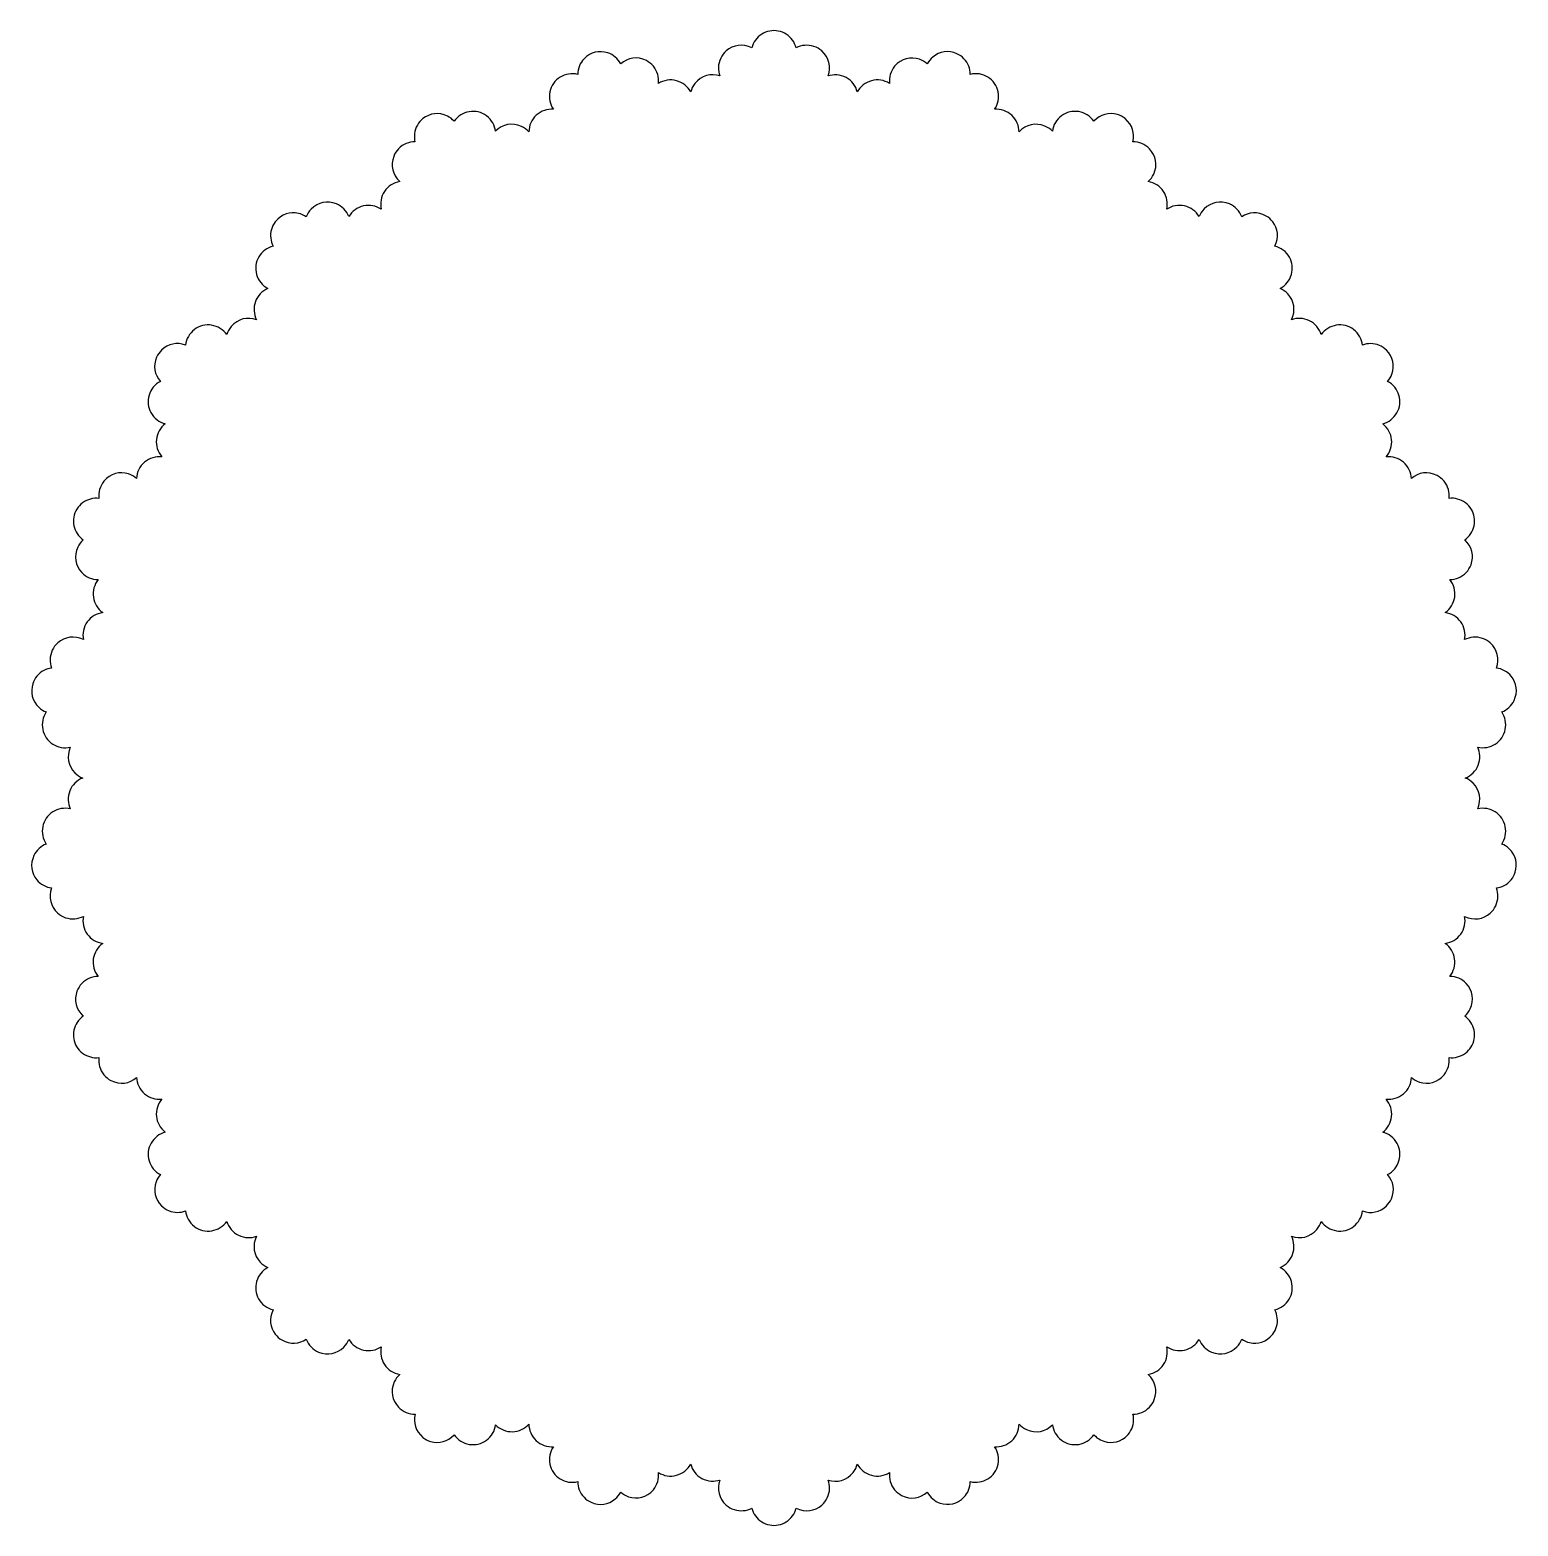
# Model space of a CAD drawing. Header units: centimetres. Extents: x -6.5 to 6.3, y -6.3 to 6.5.
import ezdxf

# ---------------------------------------------------------------- set-up
doc = ezdxf.new("R2010")
doc.units = ezdxf.units.CM
doc.header["$MEASUREMENT"] = 0
doc.layers.add('Camada 1', color=7, linetype='Continuous')

msp = doc.modelspace()

# ---------------------------------------------------------------- linework, layer by layer
at = {"layer": 'Camada 1'}
msp.add_open_spline([(-2.31598, -5.51132), (-2.36212, -5.53257), (-2.41956, -5.53593), (-2.472, -5.51423), (-2.472, -5.51423), (-2.49671, -5.50402), (-2.51931, -5.48867), (-2.53799, -5.46957), (-2.53799, -5.46957), (-2.54143, -5.49558), (-2.55006, -5.52095), (-2.56331, -5.54363), (-2.56331, -5.54363), (-2.57657, -5.56628), (-2.59448, -5.58623), (-2.61559, -5.60186), (-2.61559, -5.60186), (-2.65816, -5.63366), (-2.71335, -5.64655), (-2.76468, -5.63782), (-2.76468, -5.63782), (-2.79058, -5.63351), (-2.81561, -5.62393), (-2.83776, -5.6098), (-2.83776, -5.6098), (-2.85988, -5.5957), (-2.87914, -5.57704), (-2.89406, -5.55545), (-2.89406, -5.55545), (-2.95063, -5.61638), (-3.02455, -5.63324), (-3.09715, -5.61252), (-3.09715, -5.61252), (-3.12083, -5.60535), (-3.14313, -5.59366), (-3.1625, -5.57823), (-3.1625, -5.57823), (-3.22859, -5.52314), (-3.24688, -5.45017), (-3.23087, -5.37865), (-3.23087, -5.37865), (-3.25712, -5.37865), (-3.28339, -5.37338), (-3.3076, -5.3632), (-3.3076, -5.3632), (-3.33178, -5.35299), (-3.3539, -5.33783), (-3.37216, -5.31896), (-3.37216, -5.31896), (-3.42865, -5.25837), (-3.44392, -5.17878), (-3.40899, -5.09975), (-3.40899, -5.09975), (-3.3979, -5.07596), (-3.38192, -5.05443), (-3.36245, -5.03683), (-3.36245, -5.03683), (-3.3888, -5.03231), (-3.41426, -5.02244), (-3.43672, -5.00788), (-3.43672, -5.00788), (-3.45916, -4.99333), (-3.47855, -4.97412), (-3.49334, -4.95181), (-3.49334, -4.95181), (-3.52292, -4.9076), (-3.53321, -4.85069), (-3.52067, -4.79814), (-3.52067, -4.79814), (-3.56475, -4.82812), (-3.62153, -4.8392), (-3.67402, -4.82706), (-3.67402, -4.82706), (-3.70011, -4.82113), (-3.72498, -4.80984), (-3.74654, -4.79401), (-3.74654, -4.79401), (-3.7681, -4.77818), (-3.78636, -4.75789), (-3.79993, -4.73485), (-3.79993, -4.73485), (-3.80951, -4.75932), (-3.82395, -4.78187), (-3.84224, -4.8007), (-3.84224, -4.8007), (-3.90219, -4.85994), (-3.98175, -4.87603), (-4.06028, -4.84399), (-4.06028, -4.84399), (-4.08441, -4.83359), (-4.10642, -4.8183), (-4.12452, -4.7993), (-4.12452, -4.7993), (-4.14264, -4.7803), (-4.15685, -4.7576), (-4.16619, -4.73305), (-4.16619, -4.73305), (-4.22694, -4.77306), (-4.30129, -4.78247), (-4.37704, -4.7399), (-4.37704, -4.7399), (-4.39834, -4.72725), (-4.4172, -4.71058), (-4.43229, -4.69095), (-4.43229, -4.69095), (-4.47703, -4.63092), (-4.48806, -4.55591), (-4.45092, -4.48082), (-4.45092, -4.48082), (-4.4764, -4.47452), (-4.50066, -4.46315), (-4.52172, -4.44746), (-4.52172, -4.44746), (-4.56839, -4.41246), (-4.59292, -4.36266), (-4.59893, -4.31493), (-4.59893, -4.31493), (-4.60224, -4.2889), (-4.6002, -4.26217), (-4.59306, -4.2369), (-4.59306, -4.2369), (-4.58592, -4.21163), (-4.57361, -4.18785), (-4.55713, -4.16739), (-4.55713, -4.16739), (-4.54065, -4.14696), (-4.51998, -4.12987), (-4.49688, -4.11744), (-4.49688, -4.11744), (-4.52138, -4.10675), (-4.54374, -4.09109), (-4.56205, -4.07159), (-4.56205, -4.07159), (-4.61767, -4.00997), (-4.63261, -3.92877), (-4.59338, -3.84786), (-4.59338, -3.84786), (-4.64011, -3.86511), (-4.69718, -3.86532), (-4.74919, -3.83926), (-4.74919, -3.83926), (-4.77311, -3.82727), (-4.79454, -3.81031), (-4.81168, -3.78981), (-4.81168, -3.78981), (-4.82883, -3.7693), (-4.84171, -3.7452), (-4.84936, -3.71959), (-4.84936, -3.71959), (-4.86449, -3.74105), (-4.88394, -3.75952), (-4.90619, -3.77338), (-4.90619, -3.77338), (-4.95014, -3.801), (-5.00607, -3.81026), (-5.05772, -3.79709), (-5.05772, -3.79709), (-5.08317, -3.79069), (-5.10733, -3.77907), (-5.12828, -3.76325), (-5.12828, -3.76325), (-5.17461, -3.72801), (-5.19879, -3.67803), (-5.20456, -3.63019), (-5.20456, -3.63019), (-5.24851, -3.6467), (-5.30105, -3.64778), (-5.34953, -3.62731), (-5.34953, -3.62731), (-5.37234, -3.61771), (-5.39329, -3.60374), (-5.41094, -3.58638), (-5.41094, -3.58638), (-5.46748, -3.52878), (-5.48301, -3.45419), (-5.45809, -3.38077), (-5.45809, -3.38077), (-5.44976, -3.35746), (-5.43695, -3.33579), (-5.42065, -3.31716), (-5.42065, -3.31716), (-5.44388, -3.30496), (-5.46473, -3.28808), (-5.4814, -3.26784), (-5.4814, -3.26784), (-5.51574, -3.2263), (-5.53077, -3.17166), (-5.52466, -3.12068), (-5.52466, -3.12068), (-5.52162, -3.09462), (-5.51326, -3.06914), (-5.50029, -3.04631), (-5.50029, -3.04631), (-5.4873, -3.0235), (-5.46965, -3.00332), (-5.44875, -2.98741), (-5.44875, -2.98741), (-5.42785, -2.97148), (-5.40372, -2.95989), (-5.37829, -2.95333), (-5.37829, -2.95333), (-5.42525, -2.91735), (-5.44973, -2.86618), (-5.45465, -2.81723), (-5.45465, -2.81723), (-5.45738, -2.79061), (-5.4546, -2.76344), (-5.44647, -2.73796), (-5.44647, -2.73796), (-5.43834, -2.71248), (-5.42496, -2.68869), (-5.40744, -2.66848), (-5.40744, -2.66848), (-5.43403, -2.67139), (-5.46123, -2.66896), (-5.48682, -2.66115), (-5.48682, -2.66115), (-5.51238, -2.65332), (-5.53635, -2.64019), (-5.5567, -2.62284), (-5.5567, -2.62284), (-5.60083, -2.58519), (-5.62303, -2.53256), (-5.62533, -2.48266), (-5.62533, -2.48266), (-5.68695, -2.53433), (-5.76638, -2.54812), (-5.84618, -2.50806), (-5.84618, -2.50806), (-5.86936, -2.49573), (-5.89005, -2.47872), (-5.90658, -2.45829), (-5.90658, -2.45829), (-5.94061, -2.41657), (-5.95516, -2.36188), (-5.94878, -2.31086), (-5.94878, -2.31086), (-5.97336, -2.31369), (-5.9985, -2.31192), (-6.02241, -2.30554), (-6.02241, -2.30554), (-6.0463, -2.29916), (-6.06898, -2.28816), (-6.08885, -2.27337), (-6.08885, -2.27337), (-6.13309, -2.24019), (-6.15706, -2.19439), (-6.16486, -2.14992), (-6.16486, -2.14992), (-6.16912, -2.12553), (-6.16872, -2.10034), (-6.16367, -2.07613), (-6.16367, -2.07613), (-6.15862, -2.05189), (-6.14893, -2.02864), (-6.13528, -2.008), (-6.13528, -2.008), (-6.12163, -1.98739), (-6.10398, -1.96937), (-6.08371, -1.95522), (-6.08371, -1.95522), (-6.14769, -1.89627), (-6.16504, -1.81724), (-6.13769, -1.73956), (-6.13769, -1.73956), (-6.12851, -1.71495), (-6.1143, -1.69225), (-6.09623, -1.67318), (-6.09623, -1.67318), (-6.05768, -1.63249), (-6.00519, -1.61248), (-5.95555, -1.61211), (-5.95555, -1.61211), (-5.98992, -1.56964), (-6.00468, -1.51374), (-5.99712, -1.46169), (-5.99712, -1.46169), (-5.99339, -1.43518), (-5.98418, -1.40946), (-5.97021, -1.38665), (-5.97021, -1.38665), (-5.95624, -1.36387), (-5.93753, -1.34397), (-5.91568, -1.32855), (-5.91568, -1.32855), (-5.94219, -1.325), (-5.96801, -1.31611), (-5.99098, -1.30244), (-5.99098, -1.30244), (-6.01395, -1.28873), (-6.03405, -1.27024), (-6.04966, -1.24852), (-6.04966, -1.24852), (-6.0812, -1.20497), (-6.09321, -1.1484), (-6.08273, -1.09599), (-6.08273, -1.09599), (-6.12782, -1.1193), (-6.18401, -1.12504), (-6.23569, -1.10731), (-6.23569, -1.10731), (-6.26053, -1.09884), (-6.28369, -1.08532), (-6.30324, -1.06781), (-6.30324, -1.06781), (-6.36658, -1.00883), (-6.38365, -0.92951), (-6.35568, -0.85178), (-6.35568, -0.85178), (-6.38023, -0.84868), (-6.4042, -0.84093), (-6.42587, -0.829), (-6.42587, -0.829), (-6.44757, -0.81709), (-6.46693, -0.80098), (-6.48268, -0.78188), (-6.48268, -0.78188), (-6.53015, -0.72235), (-6.54232, -0.64729), (-6.50811, -0.57246), (-6.50811, -0.57246), (-6.49742, -0.55016), (-6.48245, -0.52989), (-6.46424, -0.51311), (-6.46424, -0.51311), (-6.44604, -0.49636), (-6.42461, -0.48308), (-6.40153, -0.47419), (-6.40153, -0.47419), (-6.43161, -0.43096), (-6.4432, -0.3755), (-6.43267, -0.32401), (-6.43267, -0.32401), (-6.42751, -0.29824), (-6.41714, -0.27355), (-6.40232, -0.25186), (-6.40232, -0.25186), (-6.3875, -0.23017), (-6.36829, -0.21151), (-6.34618, -0.19733), (-6.34618, -0.19733), (-6.30239, -0.16902), (-6.24656, -0.15934), (-6.19497, -0.17169), (-6.19497, -0.17169), (-6.21659, -0.12555), (-6.2205, -0.06819), (-6.19934, -0.01569), (-6.19934, -0.01569), (-6.18939, 0.00913), (-6.17428, 0.03194), (-6.15526, 0.05072), (-6.15526, 0.05072), (-6.13624, 0.0695), (-6.11332, 0.08435), (-6.08843, 0.09411), (-6.08843, 0.09411), (-6.11333, 0.10387), (-6.13627, 0.11872), (-6.15529, 0.1375), (-6.15529, 0.1375), (-6.21445, 0.19838), (-6.23041, 0.27958), (-6.19498, 0.35988), (-6.19498, 0.35988), (-6.22054, 0.35385), (-6.24731, 0.35292), (-6.27319, 0.35729), (-6.27319, 0.35729), (-6.29909, 0.36168), (-6.32407, 0.37134), (-6.34619, 0.38549), (-6.34619, 0.38549), (-6.36828, 0.39967), (-6.38754, 0.41832), (-6.40233, 0.44002), (-6.40233, 0.44002), (-6.4321, 0.48331), (-6.44329, 0.53889), (-6.43241, 0.59041), (-6.43241, 0.59041), (-6.42707, 0.61613), (-6.41646, 0.64071), (-6.40153, 0.66235), (-6.40153, 0.66235), (-6.42463, 0.67127), (-6.44606, 0.68452), (-6.46424, 0.7013), (-6.46424, 0.7013), (-6.52369, 0.75813), (-6.54015, 0.83243), (-6.51803, 0.90527), (-6.51803, 0.90527), (-6.51049, 0.92884), (-6.49842, 0.95096), (-6.48268, 0.97007), (-6.48268, 0.97007), (-6.44807, 1.01198), (-6.40103, 1.03426), (-6.35568, 1.04), (-6.35568, 1.04), (-6.37327, 1.08598), (-6.37407, 1.14202), (-6.34999, 1.19325), (-6.34999, 1.19325), (-6.33882, 1.21701), (-6.32282, 1.23849), (-6.30324, 1.25601), (-6.30324, 1.25601), (-6.24191, 1.3089), (-6.16224, 1.32292), (-6.08274, 1.28421), (-6.08274, 1.28421), (-6.08787, 1.31046), (-6.08766, 1.33776), (-6.08203, 1.3639), (-6.08203, 1.3639), (-6.0764, 1.39004), (-6.06528, 1.41499), (-6.04967, 1.43671), (-6.04967, 1.43671), (-6.03406, 1.45843), (-6.01395, 1.47693), (-5.99099, 1.49063), (-5.99099, 1.49063), (-5.96802, 1.50434), (-5.9422, 1.51323), (-5.91569, 1.51677), (-5.91569, 1.51677), (-5.93752, 1.5322), (-5.95625, 1.55209), (-5.97022, 1.5749), (-5.97022, 1.5749), (-5.99779, 1.61959), (-6.00665, 1.67682), (-5.99192, 1.72942), (-5.99192, 1.72942), (-5.98478, 1.75519), (-5.97226, 1.77948), (-5.95554, 1.80033), (-5.95554, 1.80033), (-5.98179, 1.80059), (-6.00801, 1.8061), (-6.03211, 1.81655), (-6.03211, 1.81655), (-6.05621, 1.827), (-6.07815, 1.84237), (-6.09622, 1.8614), (-6.09622, 1.8614), (-6.15181, 1.9222), (-6.16678, 2.00176), (-6.13091, 2.08098), (-6.13091, 2.08098), (-6.11956, 2.10466), (-6.10337, 2.12601), (-6.08373, 2.14342), (-6.08373, 2.14342), (-6.10402, 2.1576), (-6.12164, 2.17559), (-6.1353, 2.19623), (-6.1353, 2.19623), (-6.16287, 2.23764), (-6.17353, 2.28957), (-6.16491, 2.33815), (-6.16491, 2.33815), (-6.16065, 2.36252), (-6.15171, 2.38609), (-6.13874, 2.40715), (-6.13874, 2.40715), (-6.12578, 2.42821), (-6.10876, 2.44681), (-6.08892, 2.4616), (-6.08892, 2.4616), (-6.04847, 2.49192), (-5.99714, 2.50483), (-5.94888, 2.49909), (-5.94888, 2.49909), (-5.95206, 2.52515), (-5.94999, 2.55187), (-5.94279, 2.57712), (-5.94279, 2.57712), (-5.93559, 2.60237), (-5.92318, 2.62615), (-5.90667, 2.64655), (-5.90667, 2.64655), (-5.84888, 2.7146), (-5.77038, 2.73307), (-5.69347, 2.70955), (-5.69347, 2.70955), (-5.66852, 2.7014), (-5.64524, 2.68812), (-5.62542, 2.67092), (-5.62542, 2.67092), (-5.62412, 2.69764), (-5.61738, 2.7241), (-5.60566, 2.74813), (-5.60566, 2.74813), (-5.59391, 2.77215), (-5.57716, 2.79374), (-5.55679, 2.81107), (-5.55679, 2.81107), (-5.51496, 2.84697), (-5.45937, 2.86266), (-5.40756, 2.85674), (-5.40756, 2.85674), (-5.44389, 2.89839), (-5.46029, 2.95376), (-5.45476, 3.00549), (-5.45476, 3.00549), (-5.45203, 3.03211), (-5.44378, 3.05814), (-5.43068, 3.08145), (-5.43068, 3.08145), (-5.41758, 3.10476), (-5.39962, 3.12534), (-5.37837, 3.14156), (-5.37837, 3.14156), (-5.4038, 3.14812), (-5.42795, 3.15974), (-5.44883, 3.17564), (-5.44883, 3.17564), (-5.495, 3.21094), (-5.51918, 3.26102), (-5.52474, 3.30891), (-5.52474, 3.30891), (-5.52778, 3.335), (-5.52551, 3.36169), (-5.5181, 3.38688), (-5.5181, 3.38688), (-5.51069, 3.41207), (-5.49818, 3.43578), (-5.48148, 3.45604), (-5.48148, 3.45604), (-5.46478, 3.4763), (-5.44399, 3.49316), (-5.42073, 3.50538), (-5.42073, 3.50538), (-5.47097, 3.56444), (-5.4842, 3.63942), (-5.45293, 3.71387), (-5.45293, 3.71387), (-5.44296, 3.73652), (-5.42864, 3.75726), (-5.41102, 3.77462), (-5.41102, 3.77462), (-5.35308, 3.82979), (-5.27825, 3.84468), (-5.20464, 3.81843), (-5.20464, 3.81843), (-5.20146, 3.84449), (-5.19308, 3.86994), (-5.18006, 3.89272), (-5.18006, 3.89272), (-5.16702, 3.9155), (-5.14932, 3.93564), (-5.12836, 3.95148), (-5.12836, 3.95148), (-5.08597, 3.98379), (-5.03089, 3.99712), (-4.97964, 3.98892), (-4.97964, 3.98892), (-4.95371, 3.98487), (-4.92858, 3.97553), (-4.9063, 3.96161), (-4.9063, 3.96161), (-4.88402, 3.94772), (-4.8646, 3.92928), (-4.84947, 3.90782), (-4.84947, 3.90782), (-4.84182, 3.93346), (-4.82896, 3.95754), (-4.81182, 3.97804), (-4.81182, 3.97804), (-4.7529, 4.04535), (-4.67233, 4.06345), (-4.59351, 4.03612), (-4.59351, 4.03612), (-4.61714, 4.08187), (-4.62272, 4.13925), (-4.60372, 4.19183), (-4.60372, 4.19183), (-4.5947, 4.21702), (-4.58046, 4.24033), (-4.56218, 4.25983), (-4.56218, 4.25983), (-4.5439, 4.27933), (-4.52151, 4.29499), (-4.49701, 4.30568), (-4.49701, 4.30568), (-4.52013, 4.31812), (-4.54077, 4.33518), (-4.55726, 4.35561), (-4.55726, 4.35561), (-4.5911, 4.39736), (-4.60571, 4.4521), (-4.59906, 4.50317), (-4.59906, 4.50317), (-4.59575, 4.5292), (-4.58715, 4.5546), (-4.57395, 4.57728), (-4.57395, 4.57728), (-4.56075, 4.59996), (-4.54289, 4.61996), (-4.52185, 4.63567), (-4.52185, 4.63567), (-4.50081, 4.65138), (-4.47655, 4.66274), (-4.45105, 4.66903), (-4.45105, 4.66903), (-4.47346, 4.71195), (-4.47973, 4.76447), (-4.46566, 4.81328), (-4.46566, 4.81328), (-4.45889, 4.83707), (-4.44754, 4.85958), (-4.43243, 4.87919), (-4.43243, 4.87919), (-4.37779, 4.94674), (-4.30519, 4.96552), (-4.23399, 4.95079), (-4.23399, 4.95079), (-4.20986, 4.94531), (-4.18676, 4.93523), (-4.16634, 4.92129), (-4.16634, 4.92129), (-4.157, 4.94584), (-4.14279, 4.96854), (-4.12467, 4.98754), (-4.12467, 4.98754), (-4.06495, 5.04773), (-3.98542, 5.06408), (-3.90705, 5.03297), (-3.90705, 5.03297), (-3.88281, 5.02284), (-3.86067, 5.00776), (-3.84239, 4.98892), (-3.84239, 4.98892), (-3.82408, 4.97011), (-3.80963, 4.94754), (-3.80006, 4.92309), (-3.80006, 4.92309), (-3.78651, 4.94614), (-3.76823, 4.96646), (-3.74667, 4.98225), (-3.74667, 4.98225), (-3.70338, 5.01421), (-3.64682, 5.02683), (-3.59448, 5.01675), (-3.59448, 5.01675), (-3.56821, 5.01178), (-3.54299, 5.00132), (-3.52079, 4.98638), (-3.52079, 4.98638), (-3.5269, 5.01241), (-3.52772, 5.03972), (-3.52307, 5.06605), (-3.52307, 5.06605), (-3.51842, 5.09238), (-3.50823, 5.11772), (-3.49346, 5.14003), (-3.49346, 5.14003), (-3.47869, 5.16234), (-3.45928, 5.18157), (-3.43684, 5.19612), (-3.43684, 5.19612), (-3.4144, 5.21067), (-3.38892, 5.22054), (-3.36257, 5.22507), (-3.36257, 5.22507), (-3.42559, 5.28423), (-3.44269, 5.36337), (-3.4144, 5.44123), (-3.4144, 5.44123), (-3.40498, 5.46573), (-3.39056, 5.48833), (-3.37228, 5.50719), (-3.37228, 5.50719), (-3.33347, 5.54741), (-3.28079, 5.56701), (-3.23099, 5.56688), (-3.23099, 5.56688), (-3.24165, 5.61112), (-3.23774, 5.6629), (-3.21064, 5.71042), (-3.21064, 5.71042), (-3.19836, 5.7319), (-3.18196, 5.75103), (-3.16262, 5.76646), (-3.16262, 5.76646), (-3.10285, 5.81255), (-3.02787, 5.82425), (-2.95281, 5.7885), (-2.95281, 5.7885), (-2.93069, 5.77744), (-2.91069, 5.76209), (-2.89418, 5.74368), (-2.89418, 5.74368), (-2.87926, 5.76527), (-2.86, 5.78392), (-2.83788, 5.79805), (-2.83788, 5.79805), (-2.79409, 5.82618), (-2.73821, 5.83586), (-2.68659, 5.82326), (-2.68659, 5.82326), (-2.66108, 5.8171), (-2.6368, 5.80574), (-2.61571, 5.79011), (-2.61571, 5.79011), (-2.56888, 5.75521), (-2.54435, 5.70547), (-2.53811, 5.65782), (-2.53811, 5.65782), (-2.47734, 5.71783), (-2.3964, 5.73418), (-2.3161, 5.69957), (-2.3161, 5.69957), (-2.29178, 5.68846), (-2.2698, 5.67226), (-2.25183, 5.65245), (-2.25183, 5.65245), (-2.25151, 5.67917), (-2.2458, 5.7059), (-2.23498, 5.73034), (-2.23498, 5.73034), (-2.22413, 5.75479), (-2.2082, 5.77696), (-2.18852, 5.79508), (-2.18852, 5.79508), (-2.14759, 5.83294), (-2.09258, 5.85022), (-2.04109, 5.8463), (-2.04109, 5.8463), (-2.07064, 5.88969), (-2.08181, 5.94525), (-2.07075, 5.99679), (-2.07075, 5.99679), (-2.06533, 6.02248), (-2.05472, 6.04706), (-2.03969, 6.06862), (-2.03969, 6.06862), (-2.02469, 6.09013), (-2.00527, 6.10862), (-1.98302, 6.12257), (-1.98302, 6.12257), (-1.93907, 6.15038), (-1.88319, 6.15961), (-1.83157, 6.14673), (-1.83157, 6.14673), (-1.83144, 6.17147), (-1.82662, 6.19621), (-1.81741, 6.21917), (-1.81741, 6.21917), (-1.80818, 6.24214), (-1.79455, 6.2633), (-1.77746, 6.28124), (-1.77746, 6.28124), (-1.7202, 6.33926), (-1.64578, 6.35522), (-1.57262, 6.33172), (-1.57262, 6.33172), (-1.54918, 6.32378), (-1.52727, 6.31135), (-1.50843, 6.29531), (-1.50843, 6.29531), (-1.48959, 6.27927), (-1.47385, 6.25959), (-1.46221, 6.23776), (-1.46221, 6.23776), (-1.40075, 6.29033), (-1.32129, 6.30441), (-1.24163, 6.26533), (-1.24163, 6.26533), (-1.21832, 6.25324), (-1.19747, 6.23641), (-1.18075, 6.21617), (-1.18075, 6.21617), (-1.14622, 6.17466), (-1.13122, 6.1201), (-1.13709, 6.06914), (-1.13709, 6.06914), (-1.09243, 6.09713), (-1.03536, 6.10653), (-0.98276, 6.09229), (-0.98276, 6.09229), (-0.95691, 6.08541), (-0.93249, 6.07316), (-0.91153, 6.05654), (-0.91153, 6.05654), (-0.89057, 6.03992), (-0.87311, 6.01894), (-0.86039, 5.99539), (-0.86039, 5.99539), (-0.85372, 6.02129), (-0.84176, 6.04585), (-0.82539, 6.06699), (-0.82539, 6.06699), (-0.7675, 6.13806), (-0.68749, 6.15697), (-0.60941, 6.13319), (-0.60941, 6.13319), (-0.6265, 6.17925), (-0.62687, 6.23524), (-0.60221, 6.28638), (-0.60221, 6.28638), (-0.59081, 6.31003), (-0.57459, 6.33139), (-0.55485, 6.34869), (-0.55485, 6.34869), (-0.49336, 6.40068), (-0.41372, 6.41439), (-0.33408, 6.3747), (-0.33408, 6.3747), (-0.32802, 6.3987), (-0.31744, 6.42156), (-0.30299, 6.44164), (-0.30299, 6.44164), (-0.28854, 6.46172), (-0.27023, 6.47903), (-0.24936, 6.49236), (-0.24936, 6.49236), (-0.20766, 6.51914), (-0.15562, 6.52911), (-0.10699, 6.51964), (-0.10699, 6.51964), (-0.08267, 6.51498), (-0.05926, 6.50567), (-0.03838, 6.49236), (-0.03838, 6.49236), (-0.01753, 6.47905), (0.00078, 6.46175), (0.01522, 6.44164), (0.01522, 6.44164), (0.02966, 6.42153), (0.04025, 6.39867), (0.04631, 6.3747), (0.04631, 6.3747), (0.09129, 6.39851), (0.14746, 6.4047), (0.19913, 6.38751), (0.19913, 6.38751), (0.22405, 6.37928), (0.24734, 6.366), (0.26708, 6.34867), (0.26708, 6.34867), (0.33137, 6.28991), (0.3487, 6.21074), (0.32166, 6.13317), (0.32166, 6.13317), (0.36852, 6.14849), (0.42532, 6.14703), (0.47705, 6.11872), (0.47705, 6.11872), (0.50049, 6.10583), (0.52126, 6.08811), (0.53764, 6.06697), (0.53764, 6.06697), (0.55399, 6.04583), (0.56595, 6.02128), (0.57264, 5.99537), (0.57264, 5.99537), (0.58531, 6.01892), (0.60283, 6.0399), (0.62378, 6.05652), (0.62378, 6.05652), (0.66633, 6.09047), (0.72244, 6.10473), (0.77457, 6.09671), (0.77457, 6.09671), (0.801, 6.09271), (0.82661, 6.08322), (0.84931, 6.06914), (0.84931, 6.06914), (0.84643, 6.09523), (0.84873, 6.12192), (0.85619, 6.14709), (0.85619, 6.14709), (0.86365, 6.17228), (0.87627, 6.19591), (0.89299, 6.21615), (0.89299, 6.21615), (0.95101, 6.28325), (1.0297, 6.30145), (1.1068, 6.27703), (1.1068, 6.27703), (1.13164, 6.26862), (1.1548, 6.25512), (1.17448, 6.23774), (1.17448, 6.23774), (1.1861, 6.25959), (1.20184, 6.27925), (1.22068, 6.29529), (1.22068, 6.29529), (1.27992, 6.34416), (1.35504, 6.35686), (1.42965, 6.3241), (1.42965, 6.3241), (1.45214, 6.31375), (1.47264, 6.29912), (1.48974, 6.28118), (1.48974, 6.28118), (1.52588, 6.24332), (1.54369, 6.19379), (1.54382, 6.14669), (1.54382, 6.14669), (1.56933, 6.15296), (1.5961, 6.15415), (1.622, 6.15002), (1.622, 6.15002), (1.64793, 6.14592), (1.67304, 6.13647), (1.69529, 6.12253), (1.69529, 6.12253), (1.71754, 6.10859), (1.73694, 6.09009), (1.75199, 6.06858), (1.75199, 6.06858), (1.78226, 6.02548), (1.79387, 5.96997), (1.78353, 5.91851), (1.78353, 5.91851), (1.77845, 5.89274), (1.76805, 5.86805), (1.75337, 5.84628), (1.75337, 5.84628), (1.78004, 5.84821), (1.80713, 5.84472), (1.83237, 5.83596), (1.83237, 5.83596), (1.85764, 5.8272), (1.88108, 5.81315), (1.90076, 5.79506), (1.90076, 5.79506), (1.94296, 5.75635), (1.96368, 5.70288), (1.9641, 5.65242), (1.9641, 5.65242), (2.02403, 5.71608), (2.10473, 5.73338), (2.18437, 5.70245), (2.18437, 5.70245), (2.20911, 5.69226), (2.23168, 5.67689), (2.25038, 5.65779), (2.25038, 5.65779), (2.25379, 5.68382), (2.26242, 5.7092), (2.2757, 5.73185), (2.2757, 5.73185), (2.28896, 5.7545), (2.30687, 5.77445), (2.32796, 5.79008), (2.32796, 5.79008), (2.37053, 5.82188), (2.42572, 5.83477), (2.47705, 5.82606), (2.47705, 5.82606), (2.50295, 5.82175), (2.52801, 5.81217), (2.55013, 5.79804), (2.55013, 5.79804), (2.57228, 5.78394), (2.59151, 5.76528), (2.60643, 5.74369), (2.60643, 5.74369), (2.663, 5.80462), (2.73695, 5.8215), (2.80952, 5.80079), (2.80952, 5.80079), (2.83323, 5.79362), (2.85553, 5.7819), (2.8749, 5.7665), (2.8749, 5.7665), (2.94097, 5.71141), (2.95925, 5.63844), (2.94327, 5.56692), (2.94327, 5.56692), (2.96952, 5.56692), (2.99579, 5.56165), (3.01997, 5.55147), (3.01997, 5.55147), (3.04415, 5.54126), (3.06627, 5.52612), (3.08453, 5.50723), (3.08453, 5.50723), (3.14102, 5.44664), (3.15629, 5.36708), (3.12139, 5.288), (3.12139, 5.288), (3.11028, 5.26421), (3.0943, 5.2427), (3.07482, 5.22511), (3.07482, 5.22511), (3.10117, 5.22059), (3.12665, 5.21074), (3.14909, 5.19616), (3.14909, 5.19616), (3.17153, 5.18161), (3.19092, 5.16237), (3.20571, 5.14007), (3.20571, 5.14007), (3.23526, 5.09588), (3.24558, 5.03895), (3.23304, 4.98643), (3.23304, 4.98643), (3.27712, 5.01641), (3.3339, 5.02747), (3.38639, 5.01535), (3.38639, 5.01535), (3.41248, 5.00942), (3.43735, 4.99813), (3.45889, 4.9823), (3.45889, 4.9823), (3.48045, 4.96648), (3.49871, 4.94616), (3.51231, 4.92314), (3.51231, 4.92314), (3.52186, 4.94759), (3.53631, 4.97016), (3.55462, 4.98897), (3.55462, 4.98897), (3.61457, 5.04824), (3.69413, 5.0643), (3.77266, 5.03226), (3.77266, 5.03226), (3.79676, 5.02186), (3.81878, 5.00657), (3.8369, 4.98757), (3.8369, 4.98757), (3.85502, 4.96857), (3.86926, 4.94585), (3.87857, 4.92132), (3.87857, 4.92132), (3.93932, 4.9613), (4.01364, 4.97074), (4.08942, 4.92815), (4.08942, 4.92815), (4.11072, 4.91553), (4.12958, 4.89881), (4.14467, 4.8792), (4.14467, 4.8792), (4.18941, 4.81919), (4.20044, 4.74416), (4.1633, 4.66907), (4.1633, 4.66907), (4.18881, 4.66277), (4.21304, 4.6514), (4.2341, 4.63571), (4.2341, 4.63571), (4.28077, 4.60071), (4.3053, 4.55088), (4.31131, 4.50318), (4.31131, 4.50318), (4.31462, 4.47714), (4.31261, 4.45042), (4.30544, 4.42515), (4.30544, 4.42515), (4.29827, 4.39988), (4.28599, 4.37607), (4.26951, 4.35564), (4.26951, 4.35564), (4.25303, 4.33521), (4.23239, 4.31815), (4.20926, 4.30571), (4.20926, 4.30571), (4.23379, 4.29502), (4.25612, 4.27933), (4.27445, 4.25986), (4.27445, 4.25986), (4.33004, 4.19821), (4.34499, 4.11704), (4.30578, 4.03613), (4.30578, 4.03613), (4.35251, 4.05338), (4.40958, 4.05357), (4.46159, 4.0275), (4.46159, 4.0275), (4.48551, 4.01551), (4.50694, 3.99858), (4.52408, 3.97805), (4.52408, 3.97805), (4.54122, 3.95752), (4.55411, 3.93344), (4.56176, 3.90783), (4.56176, 3.90783), (4.57689, 3.92929), (4.59634, 3.94776), (4.61859, 3.96165), (4.61859, 3.96165), (4.66251, 3.98925), (4.71844, 3.99851), (4.77012, 3.98536), (4.77012, 3.98536), (4.79557, 3.97896), (4.81973, 3.96737), (4.84068, 3.95149), (4.84068, 3.95149), (4.88701, 3.91627), (4.91117, 3.86627), (4.91696, 3.81843), (4.91696, 3.81843), (4.96088, 3.83494), (5.01343, 3.83602), (5.0619, 3.81555), (5.0619, 3.81555), (5.08471, 3.80595), (5.10566, 3.79198), (5.12331, 3.77462), (5.12331, 3.77462), (5.17988, 3.71702), (5.19538, 3.64243), (5.17046, 3.56901), (5.17046, 3.56901), (5.16215, 3.54573), (5.14932, 3.52403), (5.13302, 3.5054), (5.13302, 3.5054), (5.15628, 3.4932), (5.1771, 3.47632), (5.19379, 3.45606), (5.19379, 3.45606), (5.22813, 3.41452), (5.24313, 3.35991), (5.23705, 3.30893), (5.23705, 3.30893), (5.23401, 3.28284), (5.22565, 3.25739), (5.21266, 3.23456), (5.21266, 3.23456), (5.19967, 3.21173), (5.18205, 3.19157), (5.16115, 3.17566), (5.16115, 3.17566), (5.14027, 3.15976), (5.11612, 3.14814), (5.09069, 3.14158), (5.09069, 3.14158), (5.13765, 3.1056), (5.16213, 3.05443), (5.16708, 3.00548), (5.16708, 3.00548), (5.16981, 2.97886), (5.167, 2.95169), (5.1589, 2.92621), (5.1589, 2.92621), (5.15078, 2.90073), (5.13739, 2.87694), (5.11987, 2.85673), (5.11987, 2.85673), (5.14643, 2.85964), (5.17363, 2.85718), (5.19922, 2.84937), (5.19922, 2.84937), (5.22478, 2.84156), (5.24872, 2.82841), (5.2691, 2.81106), (5.2691, 2.81106), (5.31323, 2.77344), (5.33543, 2.72078), (5.33773, 2.67091), (5.33773, 2.67091), (5.39935, 2.72258), (5.47878, 2.73637), (5.55858, 2.69631), (5.55858, 2.69631), (5.58178, 2.68401), (5.60245, 2.66697), (5.61898, 2.64654), (5.61898, 2.64654), (5.65298, 2.60482), (5.66758, 2.55013), (5.66121, 2.49911), (5.66121, 2.49911), (5.68579, 2.50194), (5.71093, 2.50017), (5.73482, 2.49377), (5.73482, 2.49377), (5.75871, 2.48739), (5.78141, 2.47639), (5.80126, 2.46162), (5.80126, 2.46162), (5.8455, 2.42847), (5.86947, 2.38264), (5.87725, 2.33817), (5.87725, 2.33817), (5.88151, 2.3138), (5.88111, 2.28859), (5.87606, 2.26438), (5.87606, 2.26438), (5.87101, 2.24014), (5.86132, 2.21689), (5.84767, 2.19625), (5.84767, 2.19625), (5.83402, 2.17561), (5.81637, 2.15762), (5.7961, 2.14344), (5.7961, 2.14344), (5.86008, 2.08452), (5.87743, 2.00549), (5.85008, 1.92778), (5.85008, 1.92778), (5.84087, 1.90317), (5.82666, 1.88045), (5.80862, 1.86142), (5.80862, 1.86142), (5.77007, 1.82073), (5.71758, 1.80072), (5.66794, 1.80035), (5.66794, 1.80035), (5.70231, 1.75788), (5.71705, 1.70198), (5.70951, 1.64993), (5.70951, 1.64993), (5.70578, 1.62345), (5.6966, 1.59773), (5.6826, 1.57492), (5.6826, 1.57492), (5.66866, 1.55211), (5.64992, 1.53224), (5.62807, 1.51679), (5.62807, 1.51679), (5.65458, 1.51327), (5.6804, 1.50435), (5.70337, 1.49068), (5.70337, 1.49068), (5.72634, 1.47697), (5.74644, 1.45848), (5.76205, 1.43676), (5.76205, 1.43676), (5.79356, 1.39321), (5.8056, 1.33662), (5.79512, 1.28425), (5.79512, 1.28425), (5.84021, 1.30756), (5.8964, 1.3133), (5.94808, 1.29555), (5.94808, 1.29555), (5.97292, 1.28708), (5.99605, 1.27356), (6.01563, 1.25605), (6.01563, 1.25605), (6.07897, 1.19705), (6.09606, 1.11778), (6.06807, 1.04002), (6.06807, 1.04002), (6.09262, 1.0369), (6.11659, 1.02915), (6.13826, 1.01724), (6.13826, 1.01724), (6.15993, 1.00531), (6.17935, 0.98922), (6.19504, 0.97012), (6.19504, 0.97012), (6.24253, 0.91059), (6.2547, 0.83553), (6.22047, 0.76068), (6.22047, 0.76068), (6.20978, 0.73838), (6.19481, 0.71811), (6.1766, 0.70133), (6.1766, 0.70133), (6.1584, 0.68456), (6.13699, 0.6713), (6.11392, 0.66238), (6.11392, 0.66238), (6.14398, 0.61915), (6.15557, 0.56372), (6.14506, 0.5122), (6.14506, 0.5122), (6.1399, 0.48643), (6.1295, 0.46174), (6.11471, 0.44005), (6.11471, 0.44005), (6.09992, 0.41836), (6.08068, 0.39973), (6.05857, 0.38552), (6.05857, 0.38552), (6.01478, 0.35724), (5.95895, 0.34753), (5.90736, 0.35988), (5.90736, 0.35988), (5.92898, 0.31376), (5.93289, 0.25637), (5.91173, 0.20388), (5.91173, 0.20388), (5.90178, 0.17906), (5.88667, 0.15628), (5.86765, 0.1375), (5.86765, 0.1375), (5.84863, 0.11869), (5.82571, 0.10387), (5.80082, 0.09408), (5.80082, 0.09408), (5.82572, 0.08432), (5.84868, 0.0695), (5.86768, 0.05069), (5.86768, 0.05069), (5.92684, -0.01019), (5.9428, -0.09139), (5.90737, -0.17169), (5.90737, -0.17169), (5.93293, -0.16566), (5.9597, -0.16473), (5.98558, -0.1691), (5.98558, -0.1691), (6.01148, -0.17349), (6.03646, -0.18315), (6.05858, -0.1973), (6.05858, -0.1973), (6.0807, -0.21145), (6.09993, -0.23013), (6.11472, -0.25183), (6.11472, -0.25183), (6.14449, -0.29509), (6.15568, -0.35068), (6.1448, -0.40222), (6.1448, -0.40222), (6.13946, -0.42794), (6.12882, -0.45252), (6.11395, -0.47416), (6.11395, -0.47416), (6.13702, -0.48305), (6.15845, -0.49633), (6.17663, -0.51308), (6.17663, -0.51308), (6.23608, -0.56991), (6.25254, -0.64421), (6.23045, -0.71707), (6.23045, -0.71707), (6.22288, -0.74064), (6.21082, -0.76276), (6.19508, -0.78184), (6.19508, -0.78184), (6.16047, -0.82378), (6.11343, -0.84603), (6.06808, -0.85177), (6.06808, -0.85177), (6.08565, -0.89775), (6.08647, -0.95382), (6.06236, -1.00504), (6.06236, -1.00504), (6.05119, -1.0288), (6.03521, -1.05031), (6.01561, -1.0678), (6.01561, -1.0678), (5.95431, -1.12069), (5.87461, -1.13469), (5.79511, -1.09598), (5.79511, -1.09598), (5.80024, -1.12223), (5.80006, -1.14953), (5.7944, -1.17567), (5.7944, -1.17567), (5.78876, -1.20181), (5.77765, -1.22679), (5.76204, -1.24851), (5.76204, -1.24851), (5.74643, -1.27023), (5.72629, -1.28875), (5.70336, -1.30243), (5.70336, -1.30243), (5.68039, -1.31614), (5.65457, -1.32503), (5.62806, -1.32854), (5.62806, -1.32854), (5.64989, -1.34397), (5.66862, -1.36386), (5.68259, -1.38664), (5.68259, -1.38664), (5.71019, -1.43133), (5.71902, -1.48858), (5.70429, -1.54118), (5.70429, -1.54118), (5.69715, -1.56695), (5.68463, -1.59124), (5.66791, -1.61209), (5.66791, -1.61209), (5.69416, -1.61235), (5.72038, -1.61786), (5.74448, -1.62828), (5.74448, -1.62828), (5.76858, -1.6387), (5.79052, -1.6541), (5.80862, -1.67315), (5.80862, -1.67315), (5.86418, -1.73392), (5.87918, -1.81351), (5.84331, -1.89273), (5.84331, -1.89273), (5.83196, -1.91641), (5.81577, -1.93774), (5.79613, -1.95517), (5.79613, -1.95517), (5.81642, -1.96933), (5.83404, -1.98734), (5.8477, -2.00795), (5.8477, -2.00795), (5.87527, -2.04936), (5.88591, -2.1013), (5.87728, -2.14987), (5.87728, -2.14987), (5.87302, -2.17424), (5.86408, -2.19781), (5.85111, -2.21887), (5.85111, -2.21887), (5.83815, -2.23993), (5.82113, -2.25853), (5.80129, -2.27332), (5.80129, -2.27332), (5.76084, -2.30364), (5.70948, -2.31655), (5.66125, -2.31081), (5.66125, -2.31081), (5.6644, -2.33685), (5.66236, -2.36357), (5.65516, -2.38881), (5.65516, -2.38881), (5.64796, -2.41405), (5.63555, -2.43784), (5.61904, -2.45824), (5.61904, -2.45824), (5.56125, -2.52629), (5.48275, -2.54476), (5.40584, -2.52124), (5.40584, -2.52124), (5.38089, -2.51306), (5.35761, -2.49981), (5.33779, -2.48261), (5.33779, -2.48261), (5.33647, -2.50933), (5.32975, -2.53579), (5.31803, -2.55982), (5.31803, -2.55982), (5.30628, -2.58384), (5.28953, -2.60543), (5.26916, -2.62279), (5.26916, -2.62279), (5.22736, -2.65867), (5.17174, -2.67436), (5.11993, -2.66846), (5.11993, -2.66846), (5.15623, -2.71011), (5.17264, -2.76548), (5.16711, -2.81721), (5.16711, -2.81721), (5.16436, -2.84383), (5.15613, -2.86986), (5.14303, -2.89317), (5.14303, -2.89317), (5.12993, -2.91648), (5.11197, -2.93704), (5.09072, -2.95328), (5.09072, -2.95328), (5.11615, -2.95982), (5.1403, -2.97146), (5.16118, -2.98733), (5.16118, -2.98733), (5.20735, -3.02265), (5.23153, -3.07274), (5.23709, -3.1206), (5.23709, -3.1206), (5.24011, -3.14666), (5.23783, -3.17338), (5.23045, -3.19857), (5.23045, -3.19857), (5.22304, -3.22376), (5.2105, -3.24747), (5.19381, -3.26771), (5.19381, -3.26771), (5.17714, -3.288), (5.15632, -3.30483), (5.13306, -3.31705), (5.13306, -3.31705), (5.1833, -3.37611), (5.19653, -3.45109), (5.16529, -3.52554), (5.16529, -3.52554), (5.15532, -3.54819), (5.141, -3.56893), (5.12335, -3.58629), (5.12335, -3.58629), (5.06543, -3.64146), (4.99058, -3.65635), (4.917, -3.63011), (4.917, -3.63011), (4.91382, -3.65617), (4.90544, -3.68162), (4.89239, -3.70443), (4.89239, -3.70443), (4.87935, -3.72718), (4.86165, -3.74732), (4.84069, -3.76317), (4.84069, -3.76317), (4.7983, -3.7955), (4.74322, -3.80884), (4.69197, -3.80061), (4.69197, -3.80061), (4.66604, -3.79656), (4.64091, -3.78722), (4.61865, -3.77333), (4.61865, -3.77333), (4.59639, -3.75944), (4.57695, -3.74097), (4.56182, -3.71954), (4.56182, -3.71954), (4.55417, -3.74518), (4.54131, -3.76926), (4.52414, -3.78976), (4.52414, -3.78976), (4.46522, -3.85707), (4.38465, -3.87517), (4.30583, -3.84781), (4.30583, -3.84781), (4.32946, -3.89356), (4.33504, -3.95094), (4.31604, -4.00354), (4.31604, -4.00354), (4.30702, -4.02873), (4.29281, -4.05204), (4.2745, -4.07154), (4.2745, -4.07154), (4.25622, -4.09101), (4.23386, -4.1067), (4.20933, -4.11739), (4.20933, -4.11739), (4.23245, -4.12983), (4.25312, -4.14686), (4.26958, -4.16732), (4.26958, -4.16732), (4.30342, -4.20907), (4.31803, -4.26381), (4.31138, -4.31488), (4.31138, -4.31488), (4.3081, -4.34092), (4.2995, -4.36632), (4.28627, -4.38902), (4.28627, -4.38902), (4.27307, -4.41169), (4.25521, -4.4317), (4.23417, -4.44739), (4.23417, -4.44739), (4.21311, -4.46311), (4.18885, -4.47446), (4.16337, -4.48078), (4.16337, -4.48078), (4.18578, -4.5237), (4.19205, -4.57622), (4.17798, -4.625), (4.17798, -4.625), (4.17121, -4.64881), (4.15986, -4.6713), (4.14475, -4.69091), (4.14475, -4.69091), (4.09014, -4.75846), (4.01751, -4.77727), (3.94631, -4.76251), (3.94631, -4.76251), (3.92218, -4.75706), (3.89911, -4.74695), (3.87866, -4.73301), (3.87866, -4.73301), (3.86932, -4.75756), (3.85509, -4.78026), (3.83699, -4.79929), (3.83699, -4.79929), (3.77727, -4.85946), (3.69774, -4.87583), (3.61937, -4.84472), (3.61937, -4.84472), (3.59516, -4.83456), (3.57299, -4.81951), (3.55471, -4.80067), (3.55471, -4.80067), (3.53643, -4.78186), (3.52198, -4.75932), (3.5124, -4.73484), (3.5124, -4.73484), (3.49883, -4.75789), (3.48057, -4.77821), (3.45901, -4.79403), (3.45901, -4.79403), (3.4157, -4.82599), (3.35916, -4.83861), (3.30682, -4.82851), (3.30682, -4.82851), (3.28055, -4.82354), (3.25531, -4.81308), (3.23313, -4.79816), (3.23313, -4.79816), (3.23922, -4.8242), (3.24006, -4.8515), (3.23541, -4.87783), (3.23541, -4.87783), (3.23073, -4.90416), (3.22057, -4.92953), (3.2058, -4.95181), (3.2058, -4.95181), (3.19101, -4.97411), (3.17162, -4.99335), (3.14918, -5.0079), (3.14918, -5.0079), (3.12672, -5.02245), (3.10126, -5.03232), (3.07491, -5.03685), (3.07491, -5.03685), (3.13793, -5.09598), (3.15503, -5.17517), (3.12674, -5.25304), (3.12674, -5.25304), (3.11732, -5.27754), (3.1029, -5.30011), (3.08462, -5.31897), (3.08462, -5.31897), (3.04581, -5.35919), (2.9931, -5.37879), (2.94333, -5.37866), (2.94333, -5.37866), (2.95399, -5.4229), (2.95008, -5.4747), (2.92298, -5.5222), (2.92298, -5.5222), (2.91068, -5.54371), (2.8943, -5.56281), (2.87496, -5.57824), (2.87496, -5.57824), (2.81516, -5.6243), (2.74018, -5.63603), (2.66515, -5.60025), (2.66515, -5.60025), (2.643, -5.58919), (2.62303, -5.57384), (2.60649, -5.55546), (2.60649, -5.55546), (2.59159, -5.57702), (2.57233, -5.5957), (2.55019, -5.60981), (2.55019, -5.60981), (2.50643, -5.63794), (2.45052, -5.64765), (2.39893, -5.63502), (2.39893, -5.63502), (2.3734, -5.62886), (2.34911, -5.6175), (2.32802, -5.60184), (2.32802, -5.60184), (2.28119, -5.56697), (2.25669, -5.51723), (2.25044, -5.46955), (2.25044, -5.46955), (2.18964, -5.52958), (2.10873, -5.54594), (2.0284, -5.5113), (2.0284, -5.5113), (2.00408, -5.50019), (1.9821, -5.484), (1.96413, -5.46418), (1.96413, -5.46418), (1.96381, -5.49093), (1.95807, -5.51765), (1.94725, -5.54207), (1.94725, -5.54207), (1.93643, -5.56649), (1.92047, -5.58872), (1.90079, -5.60681), (1.90079, -5.60681), (1.85986, -5.64467), (1.80485, -5.66195), (1.75339, -5.65803), (1.75339, -5.65803), (1.78294, -5.70145), (1.79411, -5.75696), (1.78305, -5.80853), (1.78305, -5.80853), (1.77763, -5.83422), (1.76702, -5.8588), (1.75199, -5.88036), (1.75199, -5.88036), (1.73696, -5.90187), (1.71754, -5.92037), (1.69529, -5.93431), (1.69529, -5.93431), (1.65134, -5.96212), (1.59546, -5.97135), (1.54382, -5.95844), (1.54382, -5.95844), (1.54369, -5.98321), (1.53887, -6.00792), (1.52966, -6.03088), (1.52966, -6.03088), (1.52043, -6.05382), (1.5068, -6.07501), (1.48973, -6.09295), (1.48973, -6.09295), (1.43247, -6.15095), (1.35802, -6.16693), (1.28489, -6.14343), (1.28489, -6.14343), (1.26145, -6.13549), (1.23951, -6.12306), (1.22068, -6.10702), (1.22068, -6.10702), (1.20185, -6.09098), (1.1861, -6.0713), (1.17448, -6.04945), (1.17448, -6.04945), (1.11302, -6.10202), (1.03356, -6.1161), (0.9539, -6.07705), (0.9539, -6.07705), (0.93059, -6.06496), (0.90974, -6.0481), (0.89299, -6.02789), (0.89299, -6.02789), (0.85846, -5.98638), (0.84346, -5.93182), (0.84933, -5.88086), (0.84933, -5.88086), (0.80467, -5.90888), (0.7476, -5.91822), (0.695, -5.90401), (0.695, -5.90401), (0.66915, -5.8971), (0.64476, -5.88485), (0.6238, -5.86824), (0.6238, -5.86824), (0.60284, -5.85163), (0.58536, -5.83064), (0.57266, -5.80712), (0.57266, -5.80712), (0.56597, -5.833), (0.55403, -5.85755), (0.53766, -5.87869), (0.53766, -5.87869), (0.47977, -5.94978), (0.39973, -5.96867), (0.32168, -5.94492), (0.32168, -5.94492), (0.33877, -5.99096), (0.33912, -6.04694), (0.31448, -6.09811), (0.31448, -6.09811), (0.30305, -6.12176), (0.28686, -6.14309), (0.26712, -6.16039), (0.26712, -6.16039), (0.20563, -6.21238), (0.12599, -6.22609), (0.04633, -6.1864), (0.04633, -6.1864), (0.04027, -6.21037), (0.02969, -6.23326), (0.01527, -6.25334), (0.01527, -6.25334), (0.0008, -6.27342), (-0.01751, -6.29073), (-0.03836, -6.30403), (-0.03836, -6.30403), (-0.08006, -6.33081), (-0.13213, -6.34081), (-0.18076, -6.33131), (-0.18076, -6.33131), (-0.20508, -6.32665), (-0.22849, -6.31737), (-0.24934, -6.30403), (-0.24934, -6.30403), (-0.27022, -6.29072), (-0.2885, -6.27342), (-0.30297, -6.25334), (-0.30297, -6.25334), (-0.31742, -6.23323), (-0.32797, -6.21037), (-0.33406, -6.1864), (-0.33406, -6.1864), (-0.37901, -6.21021), (-0.43521, -6.2164), (-0.48688, -6.19921), (-0.48688, -6.19921), (-0.5118, -6.19098), (-0.53506, -6.1777), (-0.5548, -6.16037), (-0.5548, -6.16037), (-0.61909, -6.10161), (-0.63642, -6.02244), (-0.60938, -5.94487), (-0.60938, -5.94487), (-0.65624, -5.96016), (-0.71304, -5.95871), (-0.76477, -5.9304), (-0.76477, -5.9304), (-0.78821, -5.91754), (-0.80901, -5.89979), (-0.82536, -5.87865), (-0.82536, -5.87865), (-0.84174, -5.85751), (-0.85367, -5.83293), (-0.86036, -5.80708), (-0.86036, -5.80708), (-0.87306, -5.8306), (-0.89055, -5.85161), (-0.9115, -5.8682), (-0.9115, -5.8682), (-0.95405, -5.90215), (-1.01019, -5.91641), (-1.06229, -5.90839), (-1.06229, -5.90839), (-1.08875, -5.90442), (-1.11433, -5.8949), (-1.13706, -5.88082), (-1.13706, -5.88082), (-1.13418, -5.90691), (-1.13648, -5.9336), (-1.14391, -5.95877), (-1.14391, -5.95877), (-1.15137, -5.98393), (-1.16399, -6.00759), (-1.18071, -6.02783), (-1.18071, -6.02783), (-1.23873, -6.0949), (-1.31742, -6.11313), (-1.39452, -6.08871), (-1.39452, -6.08871), (-1.41939, -6.08032), (-1.44254, -6.06683), (-1.4622, -6.04942), (-1.4622, -6.04942), (-1.47382, -6.07127), (-1.48958, -6.09093), (-1.50842, -6.10699), (-1.50842, -6.10699), (-1.56766, -6.15586), (-1.64278, -6.16856), (-1.71739, -6.1358), (-1.71739, -6.1358), (-1.73988, -6.12545), (-1.76038, -6.11082), (-1.77745, -6.09291), (-1.77745, -6.09291), (-1.81362, -6.05505), (-1.8314, -6.00552), (-1.83156, -5.9584), (-1.83156, -5.9584), (-1.85704, -5.96467), (-1.88382, -5.96586), (-1.90974, -5.96176), (-1.90974, -5.96176), (-1.93566, -5.95766), (-1.96075, -5.94821), (-1.983, -5.93427), (-1.983, -5.93427), (-2.00525, -5.92033), (-2.02467, -5.90183), (-2.03967, -5.88032), (-2.03967, -5.88032), (-2.06994, -5.83722), (-2.08158, -5.78168), (-2.07123, -5.73022), (-2.07123, -5.73022), (-2.06612, -5.70448), (-2.05578, -5.67976), (-2.04107, -5.65802), (-2.04107, -5.65802), (-2.06774, -5.65995), (-2.09483, -5.65646), (-2.1201, -5.6477), (-2.1201, -5.6477), (-2.14537, -5.63894), (-2.16881, -5.62492), (-2.18847, -5.6068), (-2.18847, -5.6068), (-2.23067, -5.56807), (-2.25139, -5.51462), (-2.25181, -5.46414), (-2.25181, -5.46414), (-2.26968, -5.48402), (-2.29166, -5.50021), (-2.31598, -5.51132)], degree=3, knots=[0, 0, 0, 0, 0.00212766, 0.00212766, 0.00212766, 0.00212766, 0.00425532, 0.00425532, 0.00425532, 0.00425532, 0.00638298, 0.00638298, 0.00638298, 0.00638298, 0.00851064, 0.00851064, 0.00851064, 0.00851064, 0.0106383, 0.0106383, 0.0106383, 0.0106383, 0.01276596, 0.01276596, 0.01276596, 0.01276596, 0.01489362, 0.01489362, 0.01489362, 0.01489362, 0.01702128, 0.01702128, 0.01702128, 0.01702128, 0.01914894, 0.01914894, 0.01914894, 0.01914894, 0.0212766, 0.0212766, 0.0212766, 0.0212766, 0.02340426, 0.02340426, 0.02340426, 0.02340426, 0.02553191, 0.02553191, 0.02553191, 0.02553191, 0.02765957, 0.02765957, 0.02765957, 0.02765957, 0.02978723, 0.02978723, 0.02978723, 0.02978723, 0.03191489, 0.03191489, 0.03191489, 0.03191489, 0.03404255, 0.03404255, 0.03404255, 0.03404255, 0.03617021, 0.03617021, 0.03617021, 0.03617021, 0.03829787, 0.03829787, 0.03829787, 0.03829787, 0.04042553, 0.04042553, 0.04042553, 0.04042553, 0.04255319, 0.04255319, 0.04255319, 0.04255319, 0.04468085, 0.04468085, 0.04468085, 0.04468085, 0.04680851, 0.04680851, 0.04680851, 0.04680851, 0.04893617, 0.04893617, 0.04893617, 0.04893617, 0.05106383, 0.05106383, 0.05106383, 0.05106383, 0.05319149, 0.05319149, 0.05319149, 0.05319149, 0.05531915, 0.05531915, 0.05531915, 0.05531915, 0.05744681, 0.05744681, 0.05744681, 0.05744681, 0.05957447, 0.05957447, 0.05957447, 0.05957447, 0.06170213, 0.06170213, 0.06170213, 0.06170213, 0.06382979, 0.06382979, 0.06382979, 0.06382979, 0.06595745, 0.06595745, 0.06595745, 0.06595745, 0.06808511, 0.06808511, 0.06808511, 0.06808511, 0.07021277, 0.07021277, 0.07021277, 0.07021277, 0.07234043, 0.07234043, 0.07234043, 0.07234043, 0.07446809, 0.07446809, 0.07446809, 0.07446809, 0.07659574, 0.07659574, 0.07659574, 0.07659574, 0.0787234, 0.0787234, 0.0787234, 0.0787234, 0.08085106, 0.08085106, 0.08085106, 0.08085106, 0.08297872, 0.08297872, 0.08297872, 0.08297872, 0.08510638, 0.08510638, 0.08510638, 0.08510638, 0.08723404, 0.08723404, 0.08723404, 0.08723404, 0.0893617, 0.0893617, 0.0893617, 0.0893617, 0.09148936, 0.09148936, 0.09148936, 0.09148936, 0.09361702, 0.09361702, 0.09361702, 0.09361702, 0.09574468, 0.09574468, 0.09574468, 0.09574468, 0.09787234, 0.09787234, 0.09787234, 0.09787234, 0.1, 0.1, 0.1, 0.1, 0.10212766, 0.10212766, 0.10212766, 0.10212766, 0.10425532, 0.10425532, 0.10425532, 0.10425532, 0.10638298, 0.10638298, 0.10638298, 0.10638298, 0.10851064, 0.10851064, 0.10851064, 0.10851064, 0.1106383, 0.1106383, 0.1106383, 0.1106383, 0.11276596, 0.11276596, 0.11276596, 0.11276596, 0.11489362, 0.11489362, 0.11489362, 0.11489362, 0.11702128, 0.11702128, 0.11702128, 0.11702128, 0.11914894, 0.11914894, 0.11914894, 0.11914894, 0.1212766, 0.1212766, 0.1212766, 0.1212766, 0.12340426, 0.12340426, 0.12340426, 0.12340426, 0.12553191, 0.12553191, 0.12553191, 0.12553191, 0.12765957, 0.12765957, 0.12765957, 0.12765957, 0.12978723, 0.12978723, 0.12978723, 0.12978723, 0.13191489, 0.13191489, 0.13191489, 0.13191489, 0.13404255, 0.13404255, 0.13404255, 0.13404255, 0.13617021, 0.13617021, 0.13617021, 0.13617021, 0.13829787, 0.13829787, 0.13829787, 0.13829787, 0.14042553, 0.14042553, 0.14042553, 0.14042553, 0.14255319, 0.14255319, 0.14255319, 0.14255319, 0.14468085, 0.14468085, 0.14468085, 0.14468085, 0.14680851, 0.14680851, 0.14680851, 0.14680851, 0.14893617, 0.14893617, 0.14893617, 0.14893617, 0.15106383, 0.15106383, 0.15106383, 0.15106383, 0.15319149, 0.15319149, 0.15319149, 0.15319149, 0.15531915, 0.15531915, 0.15531915, 0.15531915, 0.15744681, 0.15744681, 0.15744681, 0.15744681, 0.15957447, 0.15957447, 0.15957447, 0.15957447, 0.16170213, 0.16170213, 0.16170213, 0.16170213, 0.16382979, 0.16382979, 0.16382979, 0.16382979, 0.16595745, 0.16595745, 0.16595745, 0.16595745, 0.16808511, 0.16808511, 0.16808511, 0.16808511, 0.17021277, 0.17021277, 0.17021277, 0.17021277, 0.17234043, 0.17234043, 0.17234043, 0.17234043, 0.17446809, 0.17446809, 0.17446809, 0.17446809, 0.17659574, 0.17659574, 0.17659574, 0.17659574, 0.1787234, 0.1787234, 0.1787234, 0.1787234, 0.18085106, 0.18085106, 0.18085106, 0.18085106, 0.18297872, 0.18297872, 0.18297872, 0.18297872, 0.18510638, 0.18510638, 0.18510638, 0.18510638, 0.18723404, 0.18723404, 0.18723404, 0.18723404, 0.1893617, 0.1893617, 0.1893617, 0.1893617, 0.19148936, 0.19148936, 0.19148936, 0.19148936, 0.19361702, 0.19361702, 0.19361702, 0.19361702, 0.19574468, 0.19574468, 0.19574468, 0.19574468, 0.19787234, 0.19787234, 0.19787234, 0.19787234, 0.2, 0.2, 0.2, 0.2, 0.20212766, 0.20212766, 0.20212766, 0.20212766, 0.20425532, 0.20425532, 0.20425532, 0.20425532, 0.20638298, 0.20638298, 0.20638298, 0.20638298, 0.20851064, 0.20851064, 0.20851064, 0.20851064, 0.2106383, 0.2106383, 0.2106383, 0.2106383, 0.21276596, 0.21276596, 0.21276596, 0.21276596, 0.21489362, 0.21489362, 0.21489362, 0.21489362, 0.21702128, 0.21702128, 0.21702128, 0.21702128, 0.21914894, 0.21914894, 0.21914894, 0.21914894, 0.2212766, 0.2212766, 0.2212766, 0.2212766, 0.22340426, 0.22340426, 0.22340426, 0.22340426, 0.22553191, 0.22553191, 0.22553191, 0.22553191, 0.22765957, 0.22765957, 0.22765957, 0.22765957, 0.22978723, 0.22978723, 0.22978723, 0.22978723, 0.23191489, 0.23191489, 0.23191489, 0.23191489, 0.23404255, 0.23404255, 0.23404255, 0.23404255, 0.23617021, 0.23617021, 0.23617021, 0.23617021, 0.23829787, 0.23829787, 0.23829787, 0.23829787, 0.24042553, 0.24042553, 0.24042553, 0.24042553, 0.24255319, 0.24255319, 0.24255319, 0.24255319, 0.24468085, 0.24468085, 0.24468085, 0.24468085, 0.24680851, 0.24680851, 0.24680851, 0.24680851, 0.24893617, 0.24893617, 0.24893617, 0.24893617, 0.25106383, 0.25106383, 0.25106383, 0.25106383, 0.25319149, 0.25319149, 0.25319149, 0.25319149, 0.25531915, 0.25531915, 0.25531915, 0.25531915, 0.25744681, 0.25744681, 0.25744681, 0.25744681, 0.25957447, 0.25957447, 0.25957447, 0.25957447, 0.26170213, 0.26170213, 0.26170213, 0.26170213, 0.26382979, 0.26382979, 0.26382979, 0.26382979, 0.26595745, 0.26595745, 0.26595745, 0.26595745, 0.26808511, 0.26808511, 0.26808511, 0.26808511, 0.27021277, 0.27021277, 0.27021277, 0.27021277, 0.27234043, 0.27234043, 0.27234043, 0.27234043, 0.27446809, 0.27446809, 0.27446809, 0.27446809, 0.27659574, 0.27659574, 0.27659574, 0.27659574, 0.2787234, 0.2787234, 0.2787234, 0.2787234, 0.28085106, 0.28085106, 0.28085106, 0.28085106, 0.28297872, 0.28297872, 0.28297872, 0.28297872, 0.28510638, 0.28510638, 0.28510638, 0.28510638, 0.28723404, 0.28723404, 0.28723404, 0.28723404, 0.2893617, 0.2893617, 0.2893617, 0.2893617, 0.29148936, 0.29148936, 0.29148936, 0.29148936, 0.29361702, 0.29361702, 0.29361702, 0.29361702, 0.29574468, 0.29574468, 0.29574468, 0.29574468, 0.29787234, 0.29787234, 0.29787234, 0.29787234, 0.3, 0.3, 0.3, 0.3, 0.30212766, 0.30212766, 0.30212766, 0.30212766, 0.30425532, 0.30425532, 0.30425532, 0.30425532, 0.30638298, 0.30638298, 0.30638298, 0.30638298, 0.30851064, 0.30851064, 0.30851064, 0.30851064, 0.3106383, 0.3106383, 0.3106383, 0.3106383, 0.31276596, 0.31276596, 0.31276596, 0.31276596, 0.31489362, 0.31489362, 0.31489362, 0.31489362, 0.31702128, 0.31702128, 0.31702128, 0.31702128, 0.31914894, 0.31914894, 0.31914894, 0.31914894, 0.3212766, 0.3212766, 0.3212766, 0.3212766, 0.32340426, 0.32340426, 0.32340426, 0.32340426, 0.32553191, 0.32553191, 0.32553191, 0.32553191, 0.32765957, 0.32765957, 0.32765957, 0.32765957, 0.32978723, 0.32978723, 0.32978723, 0.32978723, 0.33191489, 0.33191489, 0.33191489, 0.33191489, 0.33404255, 0.33404255, 0.33404255, 0.33404255, 0.33617021, 0.33617021, 0.33617021, 0.33617021, 0.33829787, 0.33829787, 0.33829787, 0.33829787, 0.34042553, 0.34042553, 0.34042553, 0.34042553, 0.34255319, 0.34255319, 0.34255319, 0.34255319, 0.34468085, 0.34468085, 0.34468085, 0.34468085, 0.34680851, 0.34680851, 0.34680851, 0.34680851, 0.34893617, 0.34893617, 0.34893617, 0.34893617, 0.35106383, 0.35106383, 0.35106383, 0.35106383, 0.35319149, 0.35319149, 0.35319149, 0.35319149, 0.35531915, 0.35531915, 0.35531915, 0.35531915, 0.35744681, 0.35744681, 0.35744681, 0.35744681, 0.35957447, 0.35957447, 0.35957447, 0.35957447, 0.36170213, 0.36170213, 0.36170213, 0.36170213, 0.36382979, 0.36382979, 0.36382979, 0.36382979, 0.36595745, 0.36595745, 0.36595745, 0.36595745, 0.36808511, 0.36808511, 0.36808511, 0.36808511, 0.37021277, 0.37021277, 0.37021277, 0.37021277, 0.37234043, 0.37234043, 0.37234043, 0.37234043, 0.37446809, 0.37446809, 0.37446809, 0.37446809, 0.37659574, 0.37659574, 0.37659574, 0.37659574, 0.3787234, 0.3787234, 0.3787234, 0.3787234, 0.38085106, 0.38085106, 0.38085106, 0.38085106, 0.38297872, 0.38297872, 0.38297872, 0.38297872, 0.38510638, 0.38510638, 0.38510638, 0.38510638, 0.38723404, 0.38723404, 0.38723404, 0.38723404, 0.3893617, 0.3893617, 0.3893617, 0.3893617, 0.39148936, 0.39148936, 0.39148936, 0.39148936, 0.39361702, 0.39361702, 0.39361702, 0.39361702, 0.39574468, 0.39574468, 0.39574468, 0.39574468, 0.39787234, 0.39787234, 0.39787234, 0.39787234, 0.4, 0.4, 0.4, 0.4, 0.40212766, 0.40212766, 0.40212766, 0.40212766, 0.40425532, 0.40425532, 0.40425532, 0.40425532, 0.40638298, 0.40638298, 0.40638298, 0.40638298, 0.40851064, 0.40851064, 0.40851064, 0.40851064, 0.4106383, 0.4106383, 0.4106383, 0.4106383, 0.41276596, 0.41276596, 0.41276596, 0.41276596, 0.41489362, 0.41489362, 0.41489362, 0.41489362, 0.41702128, 0.41702128, 0.41702128, 0.41702128, 0.41914894, 0.41914894, 0.41914894, 0.41914894, 0.4212766, 0.4212766, 0.4212766, 0.4212766, 0.42340426, 0.42340426, 0.42340426, 0.42340426, 0.42553191, 0.42553191, 0.42553191, 0.42553191, 0.42765957, 0.42765957, 0.42765957, 0.42765957, 0.42978723, 0.42978723, 0.42978723, 0.42978723, 0.43191489, 0.43191489, 0.43191489, 0.43191489, 0.43404255, 0.43404255, 0.43404255, 0.43404255, 0.43617021, 0.43617021, 0.43617021, 0.43617021, 0.43829787, 0.43829787, 0.43829787, 0.43829787, 0.44042553, 0.44042553, 0.44042553, 0.44042553, 0.44255319, 0.44255319, 0.44255319, 0.44255319, 0.44468085, 0.44468085, 0.44468085, 0.44468085, 0.44680851, 0.44680851, 0.44680851, 0.44680851, 0.44893617, 0.44893617, 0.44893617, 0.44893617, 0.45106383, 0.45106383, 0.45106383, 0.45106383, 0.45319149, 0.45319149, 0.45319149, 0.45319149, 0.45531915, 0.45531915, 0.45531915, 0.45531915, 0.45744681, 0.45744681, 0.45744681, 0.45744681, 0.45957447, 0.45957447, 0.45957447, 0.45957447, 0.46170213, 0.46170213, 0.46170213, 0.46170213, 0.46382979, 0.46382979, 0.46382979, 0.46382979, 0.46595745, 0.46595745, 0.46595745, 0.46595745, 0.46808511, 0.46808511, 0.46808511, 0.46808511, 0.47021277, 0.47021277, 0.47021277, 0.47021277, 0.47234043, 0.47234043, 0.47234043, 0.47234043, 0.47446809, 0.47446809, 0.47446809, 0.47446809, 0.47659574, 0.47659574, 0.47659574, 0.47659574, 0.4787234, 0.4787234, 0.4787234, 0.4787234, 0.48085106, 0.48085106, 0.48085106, 0.48085106, 0.48297872, 0.48297872, 0.48297872, 0.48297872, 0.48510638, 0.48510638, 0.48510638, 0.48510638, 0.48723404, 0.48723404, 0.48723404, 0.48723404, 0.4893617, 0.4893617, 0.4893617, 0.4893617, 0.49148936, 0.49148936, 0.49148936, 0.49148936, 0.49361702, 0.49361702, 0.49361702, 0.49361702, 0.49574468, 0.49574468, 0.49574468, 0.49574468, 0.49787234, 0.49787234, 0.49787234, 0.49787234, 0.5, 0.5, 0.5, 0.5, 0.50212766, 0.50212766, 0.50212766, 0.50212766, 0.50425532, 0.50425532, 0.50425532, 0.50425532, 0.50638298, 0.50638298, 0.50638298, 0.50638298, 0.50851064, 0.50851064, 0.50851064, 0.50851064, 0.5106383, 0.5106383, 0.5106383, 0.5106383, 0.51276596, 0.51276596, 0.51276596, 0.51276596, 0.51489362, 0.51489362, 0.51489362, 0.51489362, 0.51702128, 0.51702128, 0.51702128, 0.51702128, 0.51914894, 0.51914894, 0.51914894, 0.51914894, 0.5212766, 0.5212766, 0.5212766, 0.5212766, 0.52340426, 0.52340426, 0.52340426, 0.52340426, 0.52553191, 0.52553191, 0.52553191, 0.52553191, 0.52765957, 0.52765957, 0.52765957, 0.52765957, 0.52978723, 0.52978723, 0.52978723, 0.52978723, 0.53191489, 0.53191489, 0.53191489, 0.53191489, 0.53404255, 0.53404255, 0.53404255, 0.53404255, 0.53617021, 0.53617021, 0.53617021, 0.53617021, 0.53829787, 0.53829787, 0.53829787, 0.53829787, 0.54042553, 0.54042553, 0.54042553, 0.54042553, 0.54255319, 0.54255319, 0.54255319, 0.54255319, 0.54468085, 0.54468085, 0.54468085, 0.54468085, 0.54680851, 0.54680851, 0.54680851, 0.54680851, 0.54893617, 0.54893617, 0.54893617, 0.54893617, 0.55106383, 0.55106383, 0.55106383, 0.55106383, 0.55319149, 0.55319149, 0.55319149, 0.55319149, 0.55531915, 0.55531915, 0.55531915, 0.55531915, 0.55744681, 0.55744681, 0.55744681, 0.55744681, 0.55957447, 0.55957447, 0.55957447, 0.55957447, 0.56170213, 0.56170213, 0.56170213, 0.56170213, 0.56382979, 0.56382979, 0.56382979, 0.56382979, 0.56595745, 0.56595745, 0.56595745, 0.56595745, 0.56808511, 0.56808511, 0.56808511, 0.56808511, 0.57021277, 0.57021277, 0.57021277, 0.57021277, 0.57234043, 0.57234043, 0.57234043, 0.57234043, 0.57446809, 0.57446809, 0.57446809, 0.57446809, 0.57659574, 0.57659574, 0.57659574, 0.57659574, 0.5787234, 0.5787234, 0.5787234, 0.5787234, 0.58085106, 0.58085106, 0.58085106, 0.58085106, 0.58297872, 0.58297872, 0.58297872, 0.58297872, 0.58510638, 0.58510638, 0.58510638, 0.58510638, 0.58723404, 0.58723404, 0.58723404, 0.58723404, 0.5893617, 0.5893617, 0.5893617, 0.5893617, 0.59148936, 0.59148936, 0.59148936, 0.59148936, 0.59361702, 0.59361702, 0.59361702, 0.59361702, 0.59574468, 0.59574468, 0.59574468, 0.59574468, 0.59787234, 0.59787234, 0.59787234, 0.59787234, 0.6, 0.6, 0.6, 0.6, 0.60212766, 0.60212766, 0.60212766, 0.60212766, 0.60425532, 0.60425532, 0.60425532, 0.60425532, 0.60638298, 0.60638298, 0.60638298, 0.60638298, 0.60851064, 0.60851064, 0.60851064, 0.60851064, 0.6106383, 0.6106383, 0.6106383, 0.6106383, 0.61276596, 0.61276596, 0.61276596, 0.61276596, 0.61489362, 0.61489362, 0.61489362, 0.61489362, 0.61702128, 0.61702128, 0.61702128, 0.61702128, 0.61914894, 0.61914894, 0.61914894, 0.61914894, 0.6212766, 0.6212766, 0.6212766, 0.6212766, 0.62340426, 0.62340426, 0.62340426, 0.62340426, 0.62553191, 0.62553191, 0.62553191, 0.62553191, 0.62765957, 0.62765957, 0.62765957, 0.62765957, 0.62978723, 0.62978723, 0.62978723, 0.62978723, 0.63191489, 0.63191489, 0.63191489, 0.63191489, 0.63404255, 0.63404255, 0.63404255, 0.63404255, 0.63617021, 0.63617021, 0.63617021, 0.63617021, 0.63829787, 0.63829787, 0.63829787, 0.63829787, 0.64042553, 0.64042553, 0.64042553, 0.64042553, 0.64255319, 0.64255319, 0.64255319, 0.64255319, 0.64468085, 0.64468085, 0.64468085, 0.64468085, 0.64680851, 0.64680851, 0.64680851, 0.64680851, 0.64893617, 0.64893617, 0.64893617, 0.64893617, 0.65106383, 0.65106383, 0.65106383, 0.65106383, 0.65319149, 0.65319149, 0.65319149, 0.65319149, 0.65531915, 0.65531915, 0.65531915, 0.65531915, 0.65744681, 0.65744681, 0.65744681, 0.65744681, 0.65957447, 0.65957447, 0.65957447, 0.65957447, 0.66170213, 0.66170213, 0.66170213, 0.66170213, 0.66382979, 0.66382979, 0.66382979, 0.66382979, 0.66595745, 0.66595745, 0.66595745, 0.66595745, 0.66808511, 0.66808511, 0.66808511, 0.66808511, 0.67021277, 0.67021277, 0.67021277, 0.67021277, 0.67234043, 0.67234043, 0.67234043, 0.67234043, 0.67446809, 0.67446809, 0.67446809, 0.67446809, 0.67659574, 0.67659574, 0.67659574, 0.67659574, 0.6787234, 0.6787234, 0.6787234, 0.6787234, 0.68085106, 0.68085106, 0.68085106, 0.68085106, 0.68297872, 0.68297872, 0.68297872, 0.68297872, 0.68510638, 0.68510638, 0.68510638, 0.68510638, 0.68723404, 0.68723404, 0.68723404, 0.68723404, 0.6893617, 0.6893617, 0.6893617, 0.6893617, 0.69148936, 0.69148936, 0.69148936, 0.69148936, 0.69361702, 0.69361702, 0.69361702, 0.69361702, 0.69574468, 0.69574468, 0.69574468, 0.69574468, 0.69787234, 0.69787234, 0.69787234, 0.69787234, 0.7, 0.7, 0.7, 0.7, 0.70212766, 0.70212766, 0.70212766, 0.70212766, 0.70425532, 0.70425532, 0.70425532, 0.70425532, 0.70638298, 0.70638298, 0.70638298, 0.70638298, 0.70851064, 0.70851064, 0.70851064, 0.70851064, 0.7106383, 0.7106383, 0.7106383, 0.7106383, 0.71276596, 0.71276596, 0.71276596, 0.71276596, 0.71489362, 0.71489362, 0.71489362, 0.71489362, 0.71702128, 0.71702128, 0.71702128, 0.71702128, 0.71914894, 0.71914894, 0.71914894, 0.71914894, 0.7212766, 0.7212766, 0.7212766, 0.7212766, 0.72340426, 0.72340426, 0.72340426, 0.72340426, 0.72553191, 0.72553191, 0.72553191, 0.72553191, 0.72765957, 0.72765957, 0.72765957, 0.72765957, 0.72978723, 0.72978723, 0.72978723, 0.72978723, 0.73191489, 0.73191489, 0.73191489, 0.73191489, 0.73404255, 0.73404255, 0.73404255, 0.73404255, 0.73617021, 0.73617021, 0.73617021, 0.73617021, 0.73829787, 0.73829787, 0.73829787, 0.73829787, 0.74042553, 0.74042553, 0.74042553, 0.74042553, 0.74255319, 0.74255319, 0.74255319, 0.74255319, 0.74468085, 0.74468085, 0.74468085, 0.74468085, 0.74680851, 0.74680851, 0.74680851, 0.74680851, 0.74893617, 0.74893617, 0.74893617, 0.74893617, 0.75106383, 0.75106383, 0.75106383, 0.75106383, 0.75319149, 0.75319149, 0.75319149, 0.75319149, 0.75531915, 0.75531915, 0.75531915, 0.75531915, 0.75744681, 0.75744681, 0.75744681, 0.75744681, 0.75957447, 0.75957447, 0.75957447, 0.75957447, 0.76170213, 0.76170213, 0.76170213, 0.76170213, 0.76382979, 0.76382979, 0.76382979, 0.76382979, 0.76595745, 0.76595745, 0.76595745, 0.76595745, 0.76808511, 0.76808511, 0.76808511, 0.76808511, 0.77021277, 0.77021277, 0.77021277, 0.77021277, 0.77234043, 0.77234043, 0.77234043, 0.77234043, 0.77446809, 0.77446809, 0.77446809, 0.77446809, 0.77659574, 0.77659574, 0.77659574, 0.77659574, 0.7787234, 0.7787234, 0.7787234, 0.7787234, 0.78085106, 0.78085106, 0.78085106, 0.78085106, 0.78297872, 0.78297872, 0.78297872, 0.78297872, 0.78510638, 0.78510638, 0.78510638, 0.78510638, 0.78723404, 0.78723404, 0.78723404, 0.78723404, 0.7893617, 0.7893617, 0.7893617, 0.7893617, 0.79148936, 0.79148936, 0.79148936, 0.79148936, 0.79361702, 0.79361702, 0.79361702, 0.79361702, 0.79574468, 0.79574468, 0.79574468, 0.79574468, 0.79787234, 0.79787234, 0.79787234, 0.79787234, 0.8, 0.8, 0.8, 0.8, 0.80212766, 0.80212766, 0.80212766, 0.80212766, 0.80425532, 0.80425532, 0.80425532, 0.80425532, 0.80638298, 0.80638298, 0.80638298, 0.80638298, 0.80851064, 0.80851064, 0.80851064, 0.80851064, 0.8106383, 0.8106383, 0.8106383, 0.8106383, 0.81276596, 0.81276596, 0.81276596, 0.81276596, 0.81489362, 0.81489362, 0.81489362, 0.81489362, 0.81702128, 0.81702128, 0.81702128, 0.81702128, 0.81914894, 0.81914894, 0.81914894, 0.81914894, 0.8212766, 0.8212766, 0.8212766, 0.8212766, 0.82340426, 0.82340426, 0.82340426, 0.82340426, 0.82553191, 0.82553191, 0.82553191, 0.82553191, 0.82765957, 0.82765957, 0.82765957, 0.82765957, 0.82978723, 0.82978723, 0.82978723, 0.82978723, 0.83191489, 0.83191489, 0.83191489, 0.83191489, 0.83404255, 0.83404255, 0.83404255, 0.83404255, 0.83617021, 0.83617021, 0.83617021, 0.83617021, 0.83829787, 0.83829787, 0.83829787, 0.83829787, 0.84042553, 0.84042553, 0.84042553, 0.84042553, 0.84255319, 0.84255319, 0.84255319, 0.84255319, 0.84468085, 0.84468085, 0.84468085, 0.84468085, 0.84680851, 0.84680851, 0.84680851, 0.84680851, 0.84893617, 0.84893617, 0.84893617, 0.84893617, 0.85106383, 0.85106383, 0.85106383, 0.85106383, 0.85319149, 0.85319149, 0.85319149, 0.85319149, 0.85531915, 0.85531915, 0.85531915, 0.85531915, 0.85744681, 0.85744681, 0.85744681, 0.85744681, 0.85957447, 0.85957447, 0.85957447, 0.85957447, 0.86170213, 0.86170213, 0.86170213, 0.86170213, 0.86382979, 0.86382979, 0.86382979, 0.86382979, 0.86595745, 0.86595745, 0.86595745, 0.86595745, 0.86808511, 0.86808511, 0.86808511, 0.86808511, 0.87021277, 0.87021277, 0.87021277, 0.87021277, 0.87234043, 0.87234043, 0.87234043, 0.87234043, 0.87446809, 0.87446809, 0.87446809, 0.87446809, 0.87659574, 0.87659574, 0.87659574, 0.87659574, 0.8787234, 0.8787234, 0.8787234, 0.8787234, 0.88085106, 0.88085106, 0.88085106, 0.88085106, 0.88297872, 0.88297872, 0.88297872, 0.88297872, 0.88510638, 0.88510638, 0.88510638, 0.88510638, 0.88723404, 0.88723404, 0.88723404, 0.88723404, 0.8893617, 0.8893617, 0.8893617, 0.8893617, 0.89148936, 0.89148936, 0.89148936, 0.89148936, 0.89361702, 0.89361702, 0.89361702, 0.89361702, 0.89574468, 0.89574468, 0.89574468, 0.89574468, 0.89787234, 0.89787234, 0.89787234, 0.89787234, 0.9, 0.9, 0.9, 0.9, 0.90212766, 0.90212766, 0.90212766, 0.90212766, 0.90425532, 0.90425532, 0.90425532, 0.90425532, 0.90638298, 0.90638298, 0.90638298, 0.90638298, 0.90851064, 0.90851064, 0.90851064, 0.90851064, 0.9106383, 0.9106383, 0.9106383, 0.9106383, 0.91276596, 0.91276596, 0.91276596, 0.91276596, 0.91489362, 0.91489362, 0.91489362, 0.91489362, 0.91702128, 0.91702128, 0.91702128, 0.91702128, 0.91914894, 0.91914894, 0.91914894, 0.91914894, 0.9212766, 0.9212766, 0.9212766, 0.9212766, 0.92340426, 0.92340426, 0.92340426, 0.92340426, 0.92553191, 0.92553191, 0.92553191, 0.92553191, 0.92765957, 0.92765957, 0.92765957, 0.92765957, 0.92978723, 0.92978723, 0.92978723, 0.92978723, 0.93191489, 0.93191489, 0.93191489, 0.93191489, 0.93404255, 0.93404255, 0.93404255, 0.93404255, 0.93617021, 0.93617021, 0.93617021, 0.93617021, 0.93829787, 0.93829787, 0.93829787, 0.93829787, 0.94042553, 0.94042553, 0.94042553, 0.94042553, 0.94255319, 0.94255319, 0.94255319, 0.94255319, 0.94468085, 0.94468085, 0.94468085, 0.94468085, 0.94680851, 0.94680851, 0.94680851, 0.94680851, 0.94893617, 0.94893617, 0.94893617, 0.94893617, 0.95106383, 0.95106383, 0.95106383, 0.95106383, 0.95319149, 0.95319149, 0.95319149, 0.95319149, 0.95531915, 0.95531915, 0.95531915, 0.95531915, 0.95744681, 0.95744681, 0.95744681, 0.95744681, 0.95957447, 0.95957447, 0.95957447, 0.95957447, 0.96170213, 0.96170213, 0.96170213, 0.96170213, 0.96382979, 0.96382979, 0.96382979, 0.96382979, 0.96595745, 0.96595745, 0.96595745, 0.96595745, 0.96808511, 0.96808511, 0.96808511, 0.96808511, 0.97021277, 0.97021277, 0.97021277, 0.97021277, 0.97234043, 0.97234043, 0.97234043, 0.97234043, 0.97446809, 0.97446809, 0.97446809, 0.97446809, 0.97659574, 0.97659574, 0.97659574, 0.97659574, 0.9787234, 0.9787234, 0.9787234, 0.9787234, 0.98085106, 0.98085106, 0.98085106, 0.98085106, 0.98297872, 0.98297872, 0.98297872, 0.98297872, 0.98510638, 0.98510638, 0.98510638, 0.98510638, 0.98723404, 0.98723404, 0.98723404, 0.98723404, 0.9893617, 0.9893617, 0.9893617, 0.9893617, 0.99148936, 0.99148936, 0.99148936, 0.99148936, 0.99361702, 0.99361702, 0.99361702, 0.99361702, 0.99574468, 0.99574468, 0.99574468, 0.99574468, 1, 1, 1, 1], dxfattribs=at)

doc.saveas('drawing.dxf')
